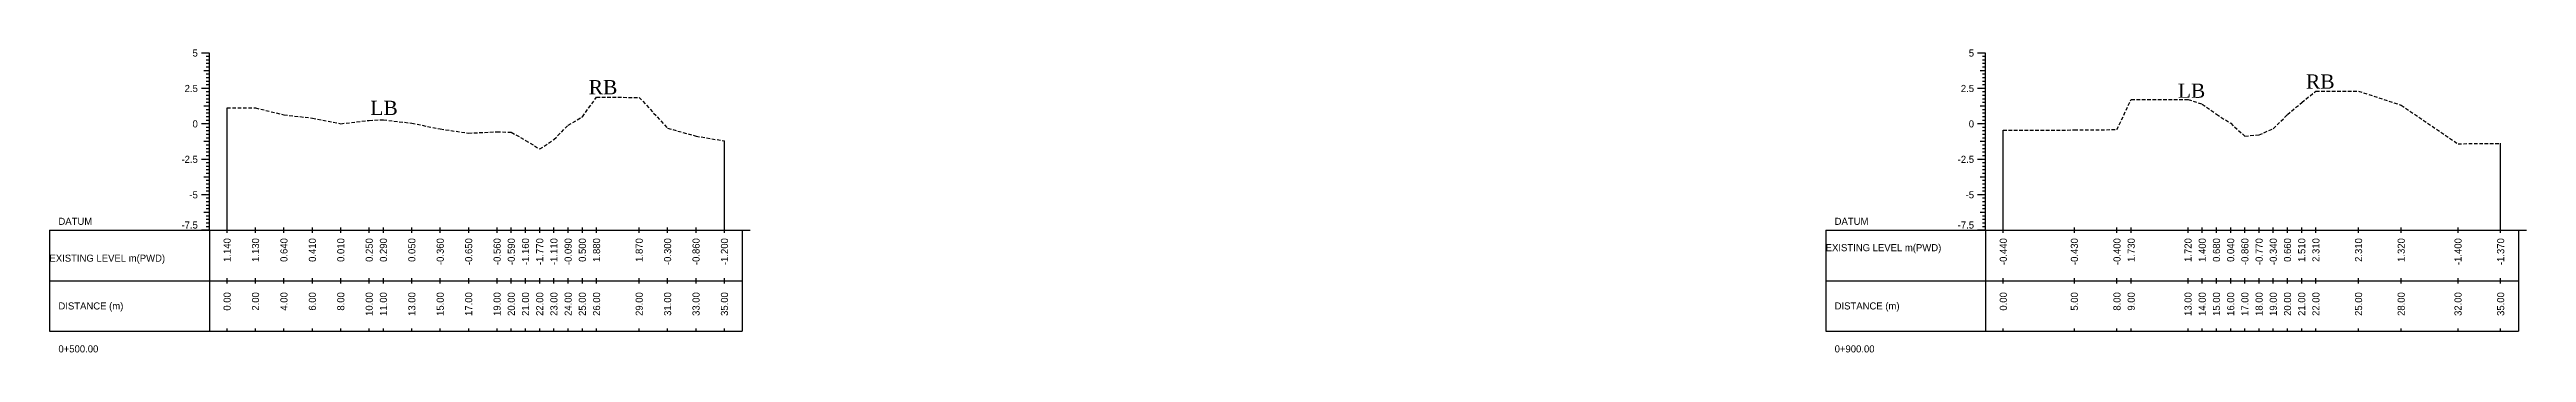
# Model space of a CAD drawing. Header units: inches. Extents: x 933 to 2044, y -1635 to -1096.
# Drawn here: x 1361 to 1535.3, y -1242.7 to -1221.3 of the extents above; entities that cross this region are included whole.
import ezdxf
from ezdxf.enums import TextEntityAlignment as Align

# ---------------------------------------------------------------- set-up
doc = ezdxf.new("R2010")
doc.units = ezdxf.units.IN
doc.header["$MEASUREMENT"] = 0
doc.linetypes.add('HIDDEN', pattern=[0.375, 0.25, -0.125])
doc.layers.add('CS_Drawing', color=7, linetype='Continuous')
doc.layers.add('GL', color=3, linetype='HIDDEN')
doc.styles.add('romans', font='romans.shx')

msp = doc.modelspace()

# ---------------------------------------------------------------- texts
at = {"char_height": 1, "width": 154.2752, "attachment_point": 1, "style": 'romans'}
for s, insert in [('{\\fTimes New Roman|b0|i0|c0|p18;RB}', (1398.95, -1223.5)), ('{\\fTimes New Roman|b0|i0|c0|p18;RB}', (1519.8, -1223.1)), ('{\\fTimes New Roman|b0|i0|c0|p18;LB}', (1383.58, -1224.96)), ('{\\fTimes New Roman|b0|i0|c0|p18;LB}', (1510.78, -1223.75))]:
    msp.add_mtext(s, dxfattribs=dict(at, insert=insert))
at = {"layer": 'CS_Drawing'}
for s, p in [('5', (1371.44, -1221.59)), ('5', (1496.44, -1221.59)), ('2.5', (1371.44, -1224.09)), ('2.5', (1496.44, -1224.09)), ('0', (1371.44, -1226.59)), ('0', (1496.44, -1226.59)), ('-2.5', (1371.44, -1229.09)), ('-2.5', (1496.44, -1229.09)), ('-5', (1371.44, -1231.59)), ('-5', (1496.44, -1231.59))]:
    msp.add_text(s, height=0.5, dxfattribs=at).set_placement(p, align=Align.MIDDLE_RIGHT)
for s, p in [('DATUM', (1361.63, -1233.46)), ('DATUM', (1486.63, -1233.46)), ('EXISTING LEVEL m(PWD)', (1361, -1236.06)), ('EXISTING LEVEL m(PWD)', (1486, -1235.32)), ('DISTANCE (m)', (1361.63, -1239.43)), ('DISTANCE (m)', (1486.63, -1239.43)), ('0+500.00', (1361.63, -1242.46)), ('0+900.00', (1486.63, -1242.46))]:
    msp.add_text(s, height=0.5, dxfattribs=at).set_placement(p, align=Align.MIDDLE_LEFT)
for p in [(1371.44, -1233.97), (1496.44, -1233.97)]:
    msp.add_text('-7.5', height=0.5, dxfattribs=at).set_placement(p, align=Align.RIGHT)
for s, p in [('1.140', (1373.5, -1234.65)), ('1.130', (1375.5, -1234.65)), ('0.640', (1377.5, -1234.65)), ('0.410', (1379.5, -1234.65)), ('0.010', (1381.5, -1234.65)), ('0.250', (1383.5, -1234.65)), ('0.290', (1384.5, -1234.65)), ('0.050', (1386.5, -1234.65)), ('-0.360', (1388.5, -1234.65)), ('-0.650', (1390.5, -1234.65)), ('-0.560', (1392.5, -1234.65)), ('-0.590', (1393.5, -1234.65)), ('-1.160', (1394.5, -1234.65)), ('-1.770', (1395.5, -1234.65)), ('-1.110', (1396.5, -1234.65)), ('-0.090', (1397.5, -1234.65)), ('0.500', (1398.5, -1234.65)), ('1.880', (1399.5, -1234.65)), ('1.870', (1402.5, -1234.65)), ('-0.300', (1404.5, -1234.65)), ('-0.860', (1406.5, -1234.65)), ('-1.200', (1408.5, -1234.65)), ('-0.440', (1498.5, -1234.65)), ('-0.430', (1503.5, -1234.65)), ('-0.400', (1506.5, -1234.65)), ('1.730', (1507.5, -1234.65)), ('1.720', (1511.5, -1234.65)), ('1.400', (1512.5, -1234.65)), ('0.680', (1513.5, -1234.65)), ('0.040', (1514.5, -1234.65)), ('-0.860', (1515.5, -1234.65)), ('-0.770', (1516.5, -1234.65)), ('-0.340', (1517.5, -1234.65)), ('0.660', (1518.5, -1234.65)), ('1.510', (1519.5, -1234.65)), ('2.310', (1520.5, -1234.65)), ('2.310', (1523.5, -1234.65)), ('1.320', (1526.5, -1234.65)), ('-1.400', (1530.5, -1234.65)), ('-1.370', (1533.5, -1234.65)), ('0.00', (1373.5, -1238.46)), ('2.00', (1375.5, -1238.46)), ('4.00', (1377.5, -1238.46)), ('6.00', (1379.5, -1238.46)), ('8.00', (1381.5, -1238.46)), ('10.00', (1383.5, -1238.46)), ('11.00', (1384.5, -1238.46)), ('13.00', (1386.5, -1238.46)), ('15.00', (1388.5, -1238.46)), ('17.00', (1390.5, -1238.46)), ('19.00', (1392.5, -1238.46)), ('20.00', (1393.5, -1238.46)), ('21.00', (1394.5, -1238.46)), ('22.00', (1395.5, -1238.46)), ('23.00', (1396.5, -1238.46)), ('24.00', (1397.5, -1238.46)), ('25.00', (1398.5, -1238.46)), ('26.00', (1399.5, -1238.46)), ('29.00', (1402.5, -1238.46)), ('31.00', (1404.5, -1238.46)), ('33.00', (1406.5, -1238.46)), ('35.00', (1408.5, -1238.46)), ('0.00', (1498.5, -1238.46)), ('5.00', (1503.5, -1238.46)), ('8.00', (1506.5, -1238.46)), ('9.00', (1507.5, -1238.46)), ('13.00', (1511.5, -1238.46)), ('14.00', (1512.5, -1238.46)), ('15.00', (1513.5, -1238.46)), ('16.00', (1514.5, -1238.46)), ('17.00', (1515.5, -1238.46)), ('18.00', (1516.5, -1238.46)), ('19.00', (1517.5, -1238.46)), ('20.00', (1518.5, -1238.46)), ('21.00', (1519.5, -1238.46)), ('22.00', (1520.5, -1238.46)), ('25.00', (1523.5, -1238.46)), ('28.00', (1526.5, -1238.46)), ('32.00', (1530.5, -1238.46)), ('35.00', (1533.5, -1238.46))]:
    msp.add_text(s, height=0.5, rotation=90, dxfattribs=at).set_placement(p, align=Align.MIDDLE_RIGHT)

# ---------------------------------------------------------------- linework, layer by layer
at = {"layer": 'CS_Drawing'}
for p, q in [((1372.25, -1221.59), (1371.69, -1221.59)), ((1372.25, -1221.59), (1371.86, -1221.59)), ((1372.25, -1221.59), (1372.03, -1221.59)), ((1372.25, -1221.84), (1372.03, -1221.84)), ((1372.25, -1234.09), (1372.25, -1221.59)), ((1497.25, -1221.59), (1496.69, -1221.59)), ((1497.25, -1221.59), (1496.86, -1221.59)), ((1497.25, -1221.59), (1497.03, -1221.59)), ((1497.25, -1221.84), (1497.03, -1221.84)), ((1497.25, -1234.09), (1497.25, -1221.59)), ((1372.25, -1222.84), (1371.86, -1222.84)), ((1372.25, -1222.09), (1372.03, -1222.09)), ((1372.25, -1222.34), (1372.03, -1222.34)), ((1372.25, -1222.59), (1372.03, -1222.59)), ((1372.25, -1222.84), (1372.03, -1222.84)), ((1372.25, -1223.09), (1372.03, -1223.09)), ((1372.25, -1223.34), (1372.03, -1223.34)), ((1372.25, -1223.59), (1372.03, -1223.59)), ((1497.25, -1222.84), (1496.86, -1222.84)), ((1497.25, -1222.09), (1497.03, -1222.09)), ((1497.25, -1222.34), (1497.03, -1222.34)), ((1497.25, -1222.59), (1497.03, -1222.59)), ((1497.25, -1222.84), (1497.03, -1222.84)), ((1497.25, -1223.09), (1497.03, -1223.09)), ((1497.25, -1223.34), (1497.03, -1223.34)), ((1497.25, -1223.59), (1497.03, -1223.59)), ((1372.25, -1224.09), (1371.69, -1224.09)), ((1372.25, -1224.09), (1371.86, -1224.09)), ((1372.25, -1225.34), (1371.86, -1225.34)), ((1372.25, -1223.84), (1372.03, -1223.84)), ((1372.25, -1224.09), (1372.03, -1224.09)), ((1372.25, -1224.34), (1372.03, -1224.34)), ((1372.25, -1224.59), (1372.03, -1224.59)), ((1372.25, -1224.84), (1372.03, -1224.84)), ((1372.25, -1225.09), (1372.03, -1225.09)), ((1372.25, -1225.34), (1372.03, -1225.34)), ((1497.25, -1224.09), (1496.69, -1224.09)), ((1497.25, -1224.09), (1496.86, -1224.09)), ((1497.25, -1225.34), (1496.86, -1225.34)), ((1497.25, -1223.84), (1497.03, -1223.84)), ((1497.25, -1224.09), (1497.03, -1224.09)), ((1497.25, -1224.34), (1497.03, -1224.34)), ((1497.25, -1224.59), (1497.03, -1224.59)), ((1497.25, -1224.84), (1497.03, -1224.84)), ((1497.25, -1225.09), (1497.03, -1225.09)), ((1497.25, -1225.34), (1497.03, -1225.34)), ((1372.25, -1226.59), (1371.69, -1226.59)), ((1372.25, -1226.59), (1371.86, -1226.59)), ((1372.25, -1225.59), (1372.03, -1225.59)), ((1372.25, -1225.84), (1372.03, -1225.84)), ((1372.25, -1226.09), (1372.03, -1226.09)), ((1372.25, -1226.34), (1372.03, -1226.34)), ((1372.25, -1226.59), (1372.03, -1226.59)), ((1372.25, -1226.84), (1372.03, -1226.84)), ((1372.25, -1227.09), (1372.03, -1227.09)), ((1373.5, -1234.09), (1373.5, -1225.45)), ((1497.25, -1226.59), (1496.69, -1226.59)), ((1497.25, -1226.59), (1496.86, -1226.59)), ((1497.25, -1225.59), (1497.03, -1225.59)), ((1497.25, -1225.84), (1497.03, -1225.84)), ((1497.25, -1226.09), (1497.03, -1226.09)), ((1497.25, -1226.34), (1497.03, -1226.34)), ((1497.25, -1226.59), (1497.03, -1226.59)), ((1497.25, -1226.84), (1497.03, -1226.84)), ((1497.25, -1227.09), (1497.03, -1227.09)), ((1498.5, -1234.09), (1498.5, -1227.03)), ((1372.25, -1227.84), (1371.86, -1227.84)), ((1372.25, -1227.34), (1372.03, -1227.34)), ((1372.25, -1227.59), (1372.03, -1227.59)), ((1372.25, -1227.84), (1372.03, -1227.84)), ((1372.25, -1228.09), (1372.03, -1228.09)), ((1372.25, -1228.34), (1372.03, -1228.34)), ((1372.25, -1228.59), (1372.03, -1228.59)), ((1372.25, -1228.84), (1372.03, -1228.84)), ((1408.5, -1234.09), (1408.5, -1227.79)), ((1497.25, -1227.84), (1496.86, -1227.84)), ((1497.25, -1227.34), (1497.03, -1227.34)), ((1497.25, -1227.59), (1497.03, -1227.59)), ((1497.25, -1227.84), (1497.03, -1227.84)), ((1497.25, -1228.09), (1497.03, -1228.09)), ((1497.25, -1228.34), (1497.03, -1228.34)), ((1497.25, -1228.59), (1497.03, -1228.59)), ((1497.25, -1228.84), (1497.03, -1228.84)), ((1533.5, -1234.09), (1533.5, -1227.96)), ((1372.25, -1229.09), (1371.69, -1229.09)), ((1372.25, -1229.09), (1371.86, -1229.09)), ((1372.25, -1230.34), (1371.86, -1230.34)), ((1372.25, -1229.09), (1372.03, -1229.09)), ((1372.25, -1229.34), (1372.03, -1229.34)), ((1372.25, -1229.59), (1372.03, -1229.59)), ((1372.25, -1229.84), (1372.03, -1229.84)), ((1372.25, -1230.09), (1372.03, -1230.09)), ((1372.25, -1230.34), (1372.03, -1230.34)), ((1372.25, -1230.59), (1372.03, -1230.59)), ((1497.25, -1229.09), (1496.69, -1229.09)), ((1497.25, -1229.09), (1496.86, -1229.09)), ((1497.25, -1230.34), (1496.86, -1230.34)), ((1497.25, -1229.09), (1497.03, -1229.09)), ((1497.25, -1229.34), (1497.03, -1229.34)), ((1497.25, -1229.59), (1497.03, -1229.59)), ((1497.25, -1229.84), (1497.03, -1229.84)), ((1497.25, -1230.09), (1497.03, -1230.09)), ((1497.25, -1230.34), (1497.03, -1230.34)), ((1497.25, -1230.59), (1497.03, -1230.59)), ((1372.25, -1231.59), (1371.69, -1231.59)), ((1372.25, -1231.59), (1371.86, -1231.59)), ((1372.25, -1230.84), (1372.03, -1230.84)), ((1372.25, -1231.09), (1372.03, -1231.09)), ((1372.25, -1231.34), (1372.03, -1231.34)), ((1372.25, -1231.59), (1372.03, -1231.59)), ((1372.25, -1231.84), (1372.03, -1231.84)), ((1372.25, -1232.09), (1372.03, -1232.09)), ((1372.25, -1232.34), (1372.03, -1232.34)), ((1497.25, -1231.59), (1496.69, -1231.59)), ((1497.25, -1231.59), (1496.86, -1231.59)), ((1497.25, -1230.84), (1497.03, -1230.84)), ((1497.25, -1231.09), (1497.03, -1231.09)), ((1497.25, -1231.34), (1497.03, -1231.34)), ((1497.25, -1231.59), (1497.03, -1231.59)), ((1497.25, -1231.84), (1497.03, -1231.84)), ((1497.25, -1232.09), (1497.03, -1232.09)), ((1497.25, -1232.34), (1497.03, -1232.34)), ((1361, -1234.09), (1372.25, -1234.09)), ((1361, -1234.09), (1361, -1241.21)), ((1372.25, -1234.09), (1371.69, -1234.09)), ((1372.25, -1232.84), (1371.86, -1232.84)), ((1372.25, -1234.09), (1371.86, -1234.09)), ((1372.25, -1232.59), (1372.03, -1232.59)), ((1372.25, -1232.84), (1372.03, -1232.84)), ((1372.25, -1233.09), (1372.03, -1233.09)), ((1372.25, -1233.34), (1372.03, -1233.34)), ((1372.25, -1233.59), (1372.03, -1233.59)), ((1372.25, -1233.84), (1372.03, -1233.84)), ((1372.25, -1234.09), (1372.03, -1234.09)), ((1372.25, -1234.09), (1409.75, -1234.09)), ((1372.25, -1234.09), (1372.25, -1241.21)), ((1373.5, -1234.27), (1373.5, -1233.9)), ((1375.5, -1234.27), (1375.5, -1233.9)), ((1377.5, -1234.27), (1377.5, -1233.9)), ((1379.5, -1234.27), (1379.5, -1233.9)), ((1381.5, -1234.27), (1381.5, -1233.9)), ((1383.5, -1234.27), (1383.5, -1233.9)), ((1384.5, -1234.27), (1384.5, -1233.9)), ((1386.5, -1234.27), (1386.5, -1233.9)), ((1388.5, -1234.27), (1388.5, -1233.9)), ((1390.5, -1234.27), (1390.5, -1233.9)), ((1392.5, -1234.27), (1392.5, -1233.9)), ((1393.5, -1234.27), (1393.5, -1233.9)), ((1394.5, -1234.27), (1394.5, -1233.9)), ((1395.5, -1234.27), (1395.5, -1233.9)), ((1396.5, -1234.27), (1396.5, -1233.9)), ((1397.5, -1234.27), (1397.5, -1233.9)), ((1398.5, -1234.27), (1398.5, -1233.9)), ((1399.5, -1234.27), (1399.5, -1233.9)), ((1402.5, -1234.27), (1402.5, -1233.9)), ((1404.5, -1234.27), (1404.5, -1233.9)), ((1406.5, -1234.27), (1406.5, -1233.9)), ((1408.5, -1234.27), (1408.5, -1233.9)), ((1409.75, -1234.09), (1410.32, -1234.09)), ((1409.75, -1234.09), (1410.15, -1234.09)), ((1409.75, -1234.09), (1409.98, -1234.09)), ((1409.75, -1234.09), (1409.75, -1241.21)), ((1486, -1234.09), (1497.25, -1234.09)), ((1486, -1234.09), (1486, -1241.21)), ((1497.25, -1234.09), (1496.69, -1234.09)), ((1497.25, -1232.84), (1496.86, -1232.84)), ((1497.25, -1234.09), (1496.86, -1234.09)), ((1497.25, -1232.59), (1497.03, -1232.59)), ((1497.25, -1232.84), (1497.03, -1232.84)), ((1497.25, -1233.09), (1497.03, -1233.09)), ((1497.25, -1233.34), (1497.03, -1233.34)), ((1497.25, -1233.59), (1497.03, -1233.59)), ((1497.25, -1233.84), (1497.03, -1233.84)), ((1497.25, -1234.09), (1497.03, -1234.09)), ((1497.25, -1234.09), (1534.75, -1234.09)), ((1497.25, -1234.09), (1497.25, -1241.21)), ((1498.5, -1234.27), (1498.5, -1233.9)), ((1503.5, -1234.27), (1503.5, -1233.9)), ((1506.5, -1234.27), (1506.5, -1233.9)), ((1507.5, -1234.27), (1507.5, -1233.9)), ((1511.5, -1234.27), (1511.5, -1233.9)), ((1512.5, -1234.27), (1512.5, -1233.9)), ((1513.5, -1234.27), (1513.5, -1233.9)), ((1514.5, -1234.27), (1514.5, -1233.9)), ((1515.5, -1234.27), (1515.5, -1233.9)), ((1516.5, -1234.27), (1516.5, -1233.9)), ((1517.5, -1234.27), (1517.5, -1233.9)), ((1518.5, -1234.27), (1518.5, -1233.9)), ((1519.5, -1234.27), (1519.5, -1233.9)), ((1520.5, -1234.27), (1520.5, -1233.9)), ((1523.5, -1234.27), (1523.5, -1233.9)), ((1526.5, -1234.27), (1526.5, -1233.9)), ((1530.5, -1234.27), (1530.5, -1233.9)), ((1533.5, -1234.27), (1533.5, -1233.9)), ((1534.75, -1234.09), (1535.32, -1234.09)), ((1534.75, -1234.09), (1535.15, -1234.09)), ((1534.75, -1234.09), (1534.98, -1234.09)), ((1534.75, -1234.09), (1534.75, -1241.21)), ((1373.5, -1237.84), (1373.5, -1237.46)), ((1375.5, -1237.84), (1375.5, -1237.46)), ((1377.5, -1237.84), (1377.5, -1237.46)), ((1379.5, -1237.84), (1379.5, -1237.46)), ((1381.5, -1237.84), (1381.5, -1237.46)), ((1383.5, -1237.84), (1383.5, -1237.46)), ((1384.5, -1237.84), (1384.5, -1237.46)), ((1386.5, -1237.84), (1386.5, -1237.46)), ((1388.5, -1237.84), (1388.5, -1237.46)), ((1390.5, -1237.84), (1390.5, -1237.46)), ((1392.5, -1237.84), (1392.5, -1237.46)), ((1393.5, -1237.84), (1393.5, -1237.46)), ((1394.5, -1237.84), (1394.5, -1237.46)), ((1395.5, -1237.84), (1395.5, -1237.46)), ((1396.5, -1237.84), (1396.5, -1237.46)), ((1397.5, -1237.84), (1397.5, -1237.46)), ((1398.5, -1237.84), (1398.5, -1237.46)), ((1399.5, -1237.84), (1399.5, -1237.46)), ((1402.5, -1237.84), (1402.5, -1237.46)), ((1404.5, -1237.84), (1404.5, -1237.46)), ((1406.5, -1237.84), (1406.5, -1237.46)), ((1408.5, -1237.84), (1408.5, -1237.46)), ((1498.5, -1237.84), (1498.5, -1237.46)), ((1503.5, -1237.84), (1503.5, -1237.46)), ((1506.5, -1237.84), (1506.5, -1237.46)), ((1507.5, -1237.84), (1507.5, -1237.46)), ((1511.5, -1237.84), (1511.5, -1237.46)), ((1512.5, -1237.84), (1512.5, -1237.46)), ((1513.5, -1237.84), (1513.5, -1237.46)), ((1514.5, -1237.84), (1514.5, -1237.46)), ((1515.5, -1237.84), (1515.5, -1237.46)), ((1516.5, -1237.84), (1516.5, -1237.46)), ((1517.5, -1237.84), (1517.5, -1237.46)), ((1518.5, -1237.84), (1518.5, -1237.46)), ((1519.5, -1237.84), (1519.5, -1237.46)), ((1520.5, -1237.84), (1520.5, -1237.46)), ((1523.5, -1237.84), (1523.5, -1237.46)), ((1526.5, -1237.84), (1526.5, -1237.46)), ((1530.5, -1237.84), (1530.5, -1237.46)), ((1533.5, -1237.84), (1533.5, -1237.46)), ((1361, -1237.65), (1372.25, -1237.65)), ((1372.25, -1237.65), (1409.75, -1237.65)), ((1372.25, -1237.65), (1409.75, -1237.65)), ((1486, -1237.65), (1497.25, -1237.65)), ((1497.25, -1237.65), (1534.75, -1237.65)), ((1497.25, -1237.65), (1534.75, -1237.65)), ((1373.5, -1241.21), (1373.5, -1241.02)), ((1375.5, -1241.21), (1375.5, -1241.02)), ((1377.5, -1241.21), (1377.5, -1241.02)), ((1379.5, -1241.21), (1379.5, -1241.02)), ((1381.5, -1241.21), (1381.5, -1241.02)), ((1383.5, -1241.21), (1383.5, -1241.02)), ((1384.5, -1241.21), (1384.5, -1241.02)), ((1386.5, -1241.21), (1386.5, -1241.02)), ((1388.5, -1241.21), (1388.5, -1241.02)), ((1390.5, -1241.21), (1390.5, -1241.02)), ((1392.5, -1241.21), (1392.5, -1241.02)), ((1393.5, -1241.21), (1393.5, -1241.02)), ((1394.5, -1241.21), (1394.5, -1241.02)), ((1395.5, -1241.21), (1395.5, -1241.02)), ((1396.5, -1241.21), (1396.5, -1241.02)), ((1397.5, -1241.21), (1397.5, -1241.02)), ((1398.5, -1241.21), (1398.5, -1241.02)), ((1399.5, -1241.21), (1399.5, -1241.02)), ((1402.5, -1241.21), (1402.5, -1241.02)), ((1404.5, -1241.21), (1404.5, -1241.02)), ((1406.5, -1241.21), (1406.5, -1241.02)), ((1408.5, -1241.21), (1408.5, -1241.02)), ((1498.5, -1241.21), (1498.5, -1241.02)), ((1503.5, -1241.21), (1503.5, -1241.02)), ((1506.5, -1241.21), (1506.5, -1241.02)), ((1507.5, -1241.21), (1507.5, -1241.02)), ((1511.5, -1241.21), (1511.5, -1241.02)), ((1512.5, -1241.21), (1512.5, -1241.02)), ((1513.5, -1241.21), (1513.5, -1241.02)), ((1514.5, -1241.21), (1514.5, -1241.02)), ((1515.5, -1241.21), (1515.5, -1241.02)), ((1516.5, -1241.21), (1516.5, -1241.02)), ((1517.5, -1241.21), (1517.5, -1241.02)), ((1518.5, -1241.21), (1518.5, -1241.02)), ((1519.5, -1241.21), (1519.5, -1241.02)), ((1520.5, -1241.21), (1520.5, -1241.02)), ((1523.5, -1241.21), (1523.5, -1241.02)), ((1526.5, -1241.21), (1526.5, -1241.02)), ((1530.5, -1241.21), (1530.5, -1241.02)), ((1533.5, -1241.21), (1533.5, -1241.02)), ((1361, -1241.21), (1372.25, -1241.21)), ((1372.25, -1241.21), (1409.75, -1241.21)), ((1486, -1241.21), (1497.25, -1241.21)), ((1497.25, -1241.21), (1534.75, -1241.21))]:
    msp.add_line(p, q, dxfattribs=at)
at = {"layer": 'GL'}
for points in [[(1373.5, -1225.45), (1375.5, -1225.46), (1377.5, -1225.95), (1379.5, -1226.18), (1381.5, -1226.58), (1383.5, -1226.34), (1384.5, -1226.3), (1386.5, -1226.54), (1388.5, -1226.95), (1390.5, -1227.24), (1392.5, -1227.15), (1393.5, -1227.18), (1394.5, -1227.75), (1395.5, -1228.36), (1396.5, -1227.7), (1397.5, -1226.68), (1398.5, -1226.09), (1399.5, -1224.71), (1402.5, -1224.72), (1404.5, -1226.89), (1406.5, -1227.45), (1408.5, -1227.79)], [(1498.5, -1227.03), (1503.5, -1227.02), (1506.5, -1226.99), (1507.5, -1224.86), (1511.5, -1224.87), (1512.5, -1225.19), (1513.5, -1225.91), (1514.5, -1226.55), (1515.5, -1227.45), (1516.5, -1227.36), (1517.5, -1226.93), (1518.5, -1225.93), (1519.5, -1225.08), (1520.5, -1224.28), (1523.5, -1224.28), (1526.5, -1225.27), (1530.5, -1227.99), (1533.5, -1227.96)]]:
    msp.add_lwpolyline(points, dxfattribs=at)

msp.set_redraw_order([(e.dxf.handle, doc.entitydb.next_handle()) for e in msp.query("TEXT MTEXT ATTDEF DIMENSION ARC_DIMENSION")])  # texts and dimensions are drawn at this point

doc.saveas('drawing.dxf')
